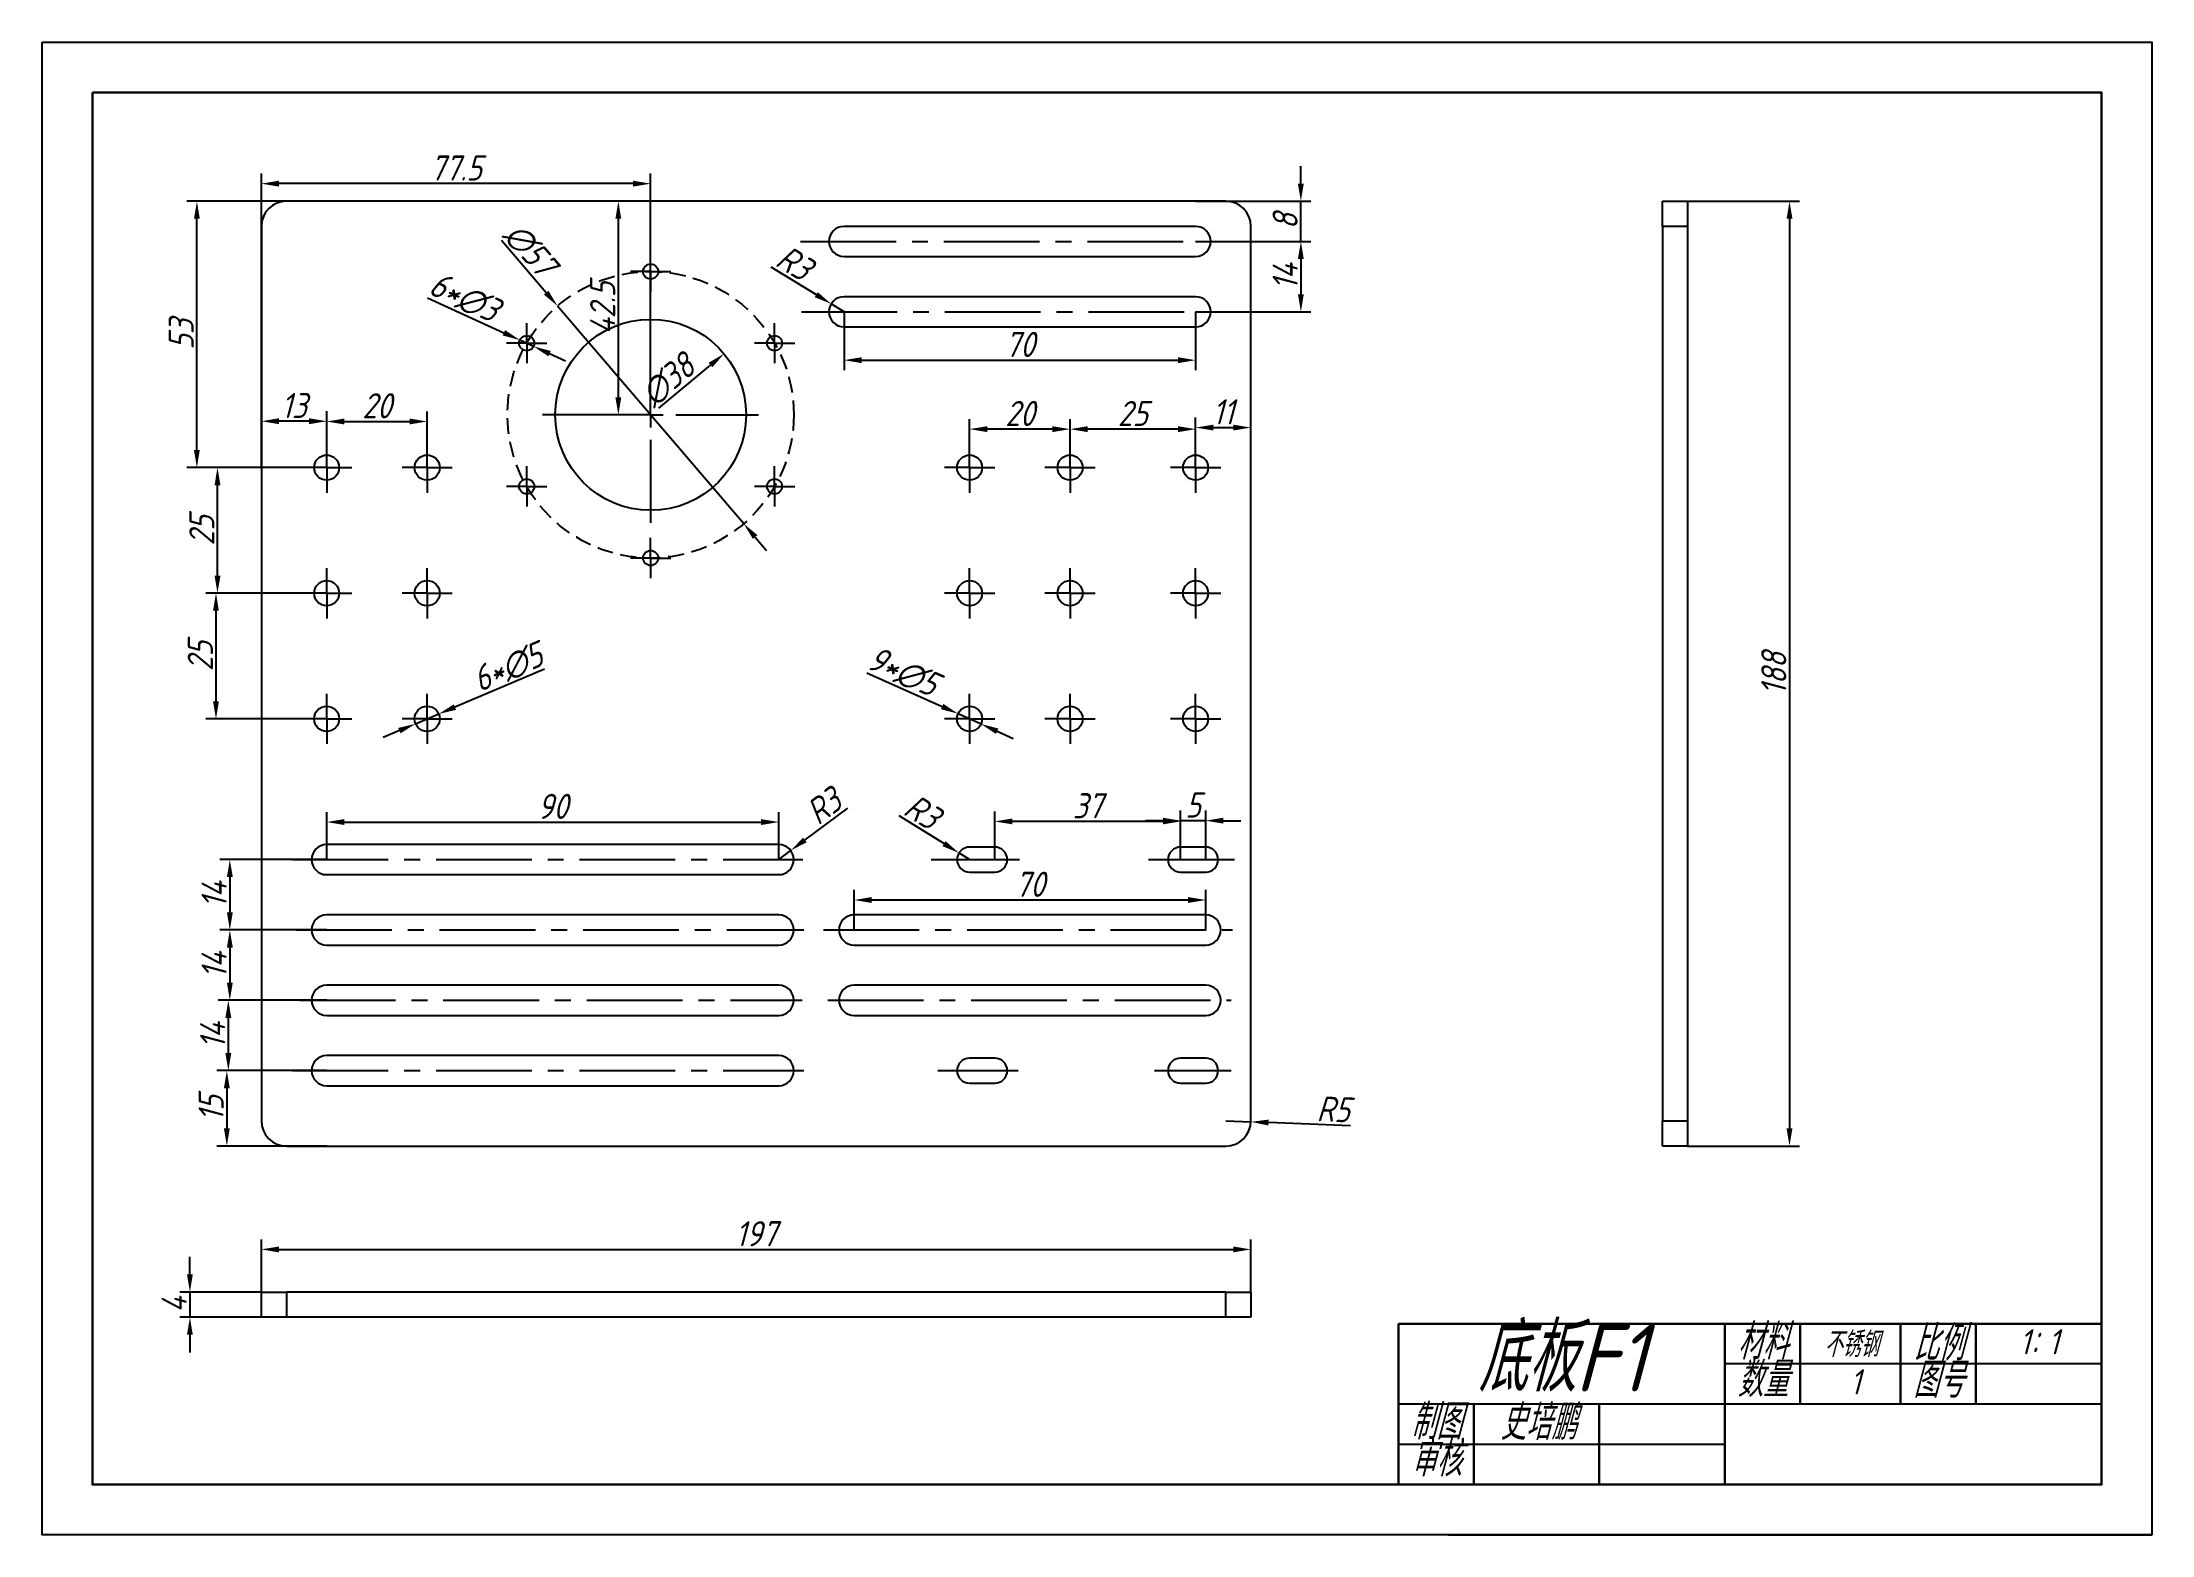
# Model space of a CAD drawing. Header units: millimetres. Extents: x 2835 to 3255, y 1592 to 1889.
import ezdxf

# ---------------------------------------------------------------- set-up
doc = ezdxf.new("R2010")
doc.units = ezdxf.units.MM
doc.linetypes.add('CENTER2', pattern=[28.575, 19.05, -3.175, 3.175, -3.175])
doc.linetypes.add('HIDDEN2', pattern=[4.7625, 3.175, -1.5875])
for name, color, linetype in [('10', 7, 'Continuous'), ('中心线', 1, 'CENTER2'), ('细实线', 3, 'Continuous'), ('虚线', 2, 'HIDDEN2')]:
    doc.layers.add(name, color=color, linetype=linetype)
doc.layers.add('粗实线', color=7, linetype='Continuous', lineweight=30)
doc.styles.get("Standard").update_dxf_attribs({"font": 'gbeitc.shx', "bigfont": 'gbcbig.shx'})
doc.dimstyles.new('ISO-25', dxfattribs={"dimtxt": 5, "dimasz": 3.5, "dimexe": 2, "dimexo": 0, "dimtad": 1, "dimdec": 0, "dimtxsty": 'Standard', "dimcen": 2.5, "dimadec": 0, "dimazin": 0, "dimtfac": 1, "dimtdec": 0, "dimtmove": 0, "dimatfit": 3, "dimfxl": 1, "dimarcsym": 0})

msp = doc.modelspace()

# ---------------------------------------------------------------- texts
at = {"layer": '细实线', "attachment_point": 1}
for s, width, heights, insert, char_height in [('\\pxqc;底板F1', 65, [0], (3105.44, 1633.61), 13.5), ('\\pxqc;材料', 15, [0], (3170.44, 1633.54), 7), ('\\pxqc;比例', 15, [0], (3205.44, 1633.27), 7), ('\\pxqc;不锈钢', 20, [0], (3185.57, 1632.01), 5), ('\\pxqc;1：1', 25, [0], (3220.51, 1632.52), 5), ('\\pxqc;数量', 15, [0], (3170.44, 1626), 7), ('\\pxqc;图号', 15, [0], (3205.44, 1625.89), 7), ('\\pxqc;1', 25, [0], (3183.92, 1624.55), 5), ('\\pxqc;制图', 15, [8], (3105.44, 1617.61), 7), ('\\pxqc;史培鹏', 15, [8], (3125.78, 1617.49), 7), ('\\pxqc;审核', 15, [8.61], (3105.44, 1610.23), 7)]:
    msp.add_mtext_dynamic_manual_height_columns(s, width=width, gutter_width=17.5, heights=heights, dxfattribs=dict(at, insert=insert, char_height=char_height))

# ---------------------------------------------------------------- blocks, each defined once
blk = doc.blocks.new('SW_CENTERMARKSYMBOL_0')
at = {"layer": '10', "color": 0}
for p, q in [((0, 5), (0, 21.5)), ((-5, 0), (-21.5, 0)), ((0, 0), (-2.5, 0)), ((0, 0), (0, 2.5)), ((0, 0), (0, -2.5)), ((0, 0), (2.5, 0)), ((5, 0), (21.5, 0)), ((0, -5), (0, -21.5))]:
    blk.add_line(p, q, dxfattribs=at)
blk = doc.blocks.new('SW_CENTERMARKSYMBOL_1')
at = {"layer": '10', "color": 0}
for p, q in [((0, 2.5), (0, 5)), ((-2.5, 0), (-5, 0)), ((0, 0), (-2.5, 0)), ((0, 0), (0, 2.5)), ((0, 0), (0, -2.5)), ((0, 0), (2.5, 0)), ((2.5, 0), (5, 0)), ((0, -2.5), (0, -5))]:
    blk.add_line(p, q, dxfattribs=at)
blk = doc.blocks.new('SW_CENTERMARKSYMBOL_2')
at = {"layer": '10', "color": 0}
for p, q in [((0, 2.5), (0, 5)), ((-2.5, 0), (-5, 0)), ((0, 0), (-2.5, 0)), ((0, 0), (0, 2.5)), ((0, 0), (0, -2.5)), ((0, 0), (2.5, 0)), ((2.5, 0), (5, 0)), ((0, -2.5), (0, -5))]:
    blk.add_line(p, q, dxfattribs=at)
blk = doc.blocks.new('SW_CENTERMARKSYMBOL_3')
at = {"layer": '10', "color": 0}
for p, q in [((0, 2.5), (0, 5)), ((-2.5, 0), (-5, 0)), ((0, 0), (-2.5, 0)), ((0, 0), (0, 2.5)), ((0, 0), (0, -2.5)), ((0, 0), (2.5, 0)), ((2.5, 0), (5, 0)), ((0, -2.5), (0, -5))]:
    blk.add_line(p, q, dxfattribs=at)
blk = doc.blocks.new('SW_CENTERMARKSYMBOL_4')
at = {"layer": '10', "color": 0}
for p, q in [((0, 2.5), (0, 5)), ((-2.5, 0), (-5, 0)), ((0, 0), (-2.5, 0)), ((0, 0), (0, 2.5)), ((0, 0), (0, -2.5)), ((0, 0), (2.5, 0)), ((2.5, 0), (5, 0)), ((0, -2.5), (0, -5))]:
    blk.add_line(p, q, dxfattribs=at)
blk = doc.blocks.new('SW_CENTERMARKSYMBOL_5')
at = {"layer": '10', "color": 0}
for p, q in [((0, 2.5), (0, 5)), ((-2.5, 0), (-5, 0)), ((0, 0), (-2.5, 0)), ((0, 0), (0, 2.5)), ((0, 0), (0, -2.5)), ((0, 0), (2.5, 0)), ((2.5, 0), (5, 0)), ((0, -2.5), (0, -5))]:
    blk.add_line(p, q, dxfattribs=at)
blk = doc.blocks.new('SW_CENTERMARKSYMBOL_6')
at = {"layer": '10', "color": 0}
for p, q in [((0, 2.5), (0, 5)), ((-2.5, 0), (-5, 0)), ((0, 0), (-2.5, 0)), ((0, 0), (0, 2.5)), ((0, 0), (0, -2.5)), ((0, 0), (2.5, 0)), ((2.5, 0), (5, 0)), ((0, -2.5), (0, -5))]:
    blk.add_line(p, q, dxfattribs=at)
blk = doc.blocks.new('SW_CENTERMARKSYMBOL_7')
at = {"layer": '10', "color": 0}
for p, q in [((-2.5, 0), (-4, 0)), ((0, 0), (-2.5, 0)), ((0, 2.5), (0, 4)), ((0, 0), (0, 2.5)), ((0, 0), (0, -2.5)), ((0, 0), (2.5, 0)), ((2.5, 0), (4, 0)), ((0, -2.5), (0, -4))]:
    blk.add_line(p, q, dxfattribs=at)
blk = doc.blocks.new('SW_CENTERMARKSYMBOL_8')
at = {"layer": '10', "color": 0}
for p, q in [((-2.5, 0), (-4, 0)), ((0, 0), (-2.5, 0)), ((0, 2.5), (0, 4)), ((0, 0), (0, 2.5)), ((0, 0), (0, -2.5)), ((0, 0), (2.5, 0)), ((2.5, 0), (4, 0)), ((0, -2.5), (0, -4))]:
    blk.add_line(p, q, dxfattribs=at)
blk = doc.blocks.new('SW_CENTERMARKSYMBOL_9')
at = {"layer": '10', "color": 0}
for p, q in [((-2.5, 0), (-4, 0)), ((0, 0), (-2.5, 0)), ((0, 2.5), (0, 4)), ((0, 0), (0, 2.5)), ((0, 0), (0, -2.5)), ((0, 0), (2.5, 0)), ((2.5, 0), (4, 0)), ((0, -2.5), (0, -4))]:
    blk.add_line(p, q, dxfattribs=at)
blk = doc.blocks.new('SW_CENTERMARKSYMBOL_10')
at = {"layer": '10', "color": 0}
for p, q in [((-2.5, 0), (-4, 0)), ((0, 0), (-2.5, 0)), ((0, 2.5), (0, 4)), ((0, 0), (0, 2.5)), ((0, 0), (0, -2.5)), ((0, 0), (2.5, 0)), ((2.5, 0), (4, 0)), ((0, -2.5), (0, -4))]:
    blk.add_line(p, q, dxfattribs=at)
blk = doc.blocks.new('SW_CENTERMARKSYMBOL_11')
at = {"layer": '10', "color": 0}
for p, q in [((0, 2.5), (0, 5)), ((-2.5, 0), (-5, 0)), ((0, 0), (-2.5, 0)), ((0, 0), (0, 2.5)), ((0, 0), (0, -2.5)), ((0, 0), (2.5, 0)), ((2.5, 0), (5, 0)), ((0, -2.5), (0, -5))]:
    blk.add_line(p, q, dxfattribs=at)
blk = doc.blocks.new('SW_CENTERMARKSYMBOL_12')
at = {"layer": '10', "color": 0}
for p, q in [((0, 2.5), (0, 5)), ((-2.5, 0), (-5, 0)), ((0, 0), (-2.5, 0)), ((0, 0), (0, 2.5)), ((0, 0), (0, -2.5)), ((0, 0), (2.5, 0)), ((2.5, 0), (5, 0)), ((0, -2.5), (0, -5))]:
    blk.add_line(p, q, dxfattribs=at)
blk = doc.blocks.new('SW_CENTERMARKSYMBOL_13')
at = {"layer": '10', "color": 0}
for p, q in [((0, 2.5), (0, 5)), ((-2.5, 0), (-5, 0)), ((0, 0), (-2.5, 0)), ((0, 0), (0, 2.5)), ((0, 0), (0, -2.5)), ((0, 0), (2.5, 0)), ((2.5, 0), (5, 0)), ((0, -2.5), (0, -5))]:
    blk.add_line(p, q, dxfattribs=at)
blk = doc.blocks.new('SW_CENTERMARKSYMBOL_14')
at = {"layer": '10', "color": 0}
for p, q in [((0, 2.5), (0, 5)), ((-2.5, 0), (-5, 0)), ((0, 0), (-2.5, 0)), ((0, 0), (0, 2.5)), ((0, 0), (0, -2.5)), ((0, 0), (2.5, 0)), ((2.5, 0), (5, 0)), ((0, -2.5), (0, -5))]:
    blk.add_line(p, q, dxfattribs=at)
blk = doc.blocks.new('SW_CENTERMARKSYMBOL_15')
at = {"layer": '10', "color": 0}
for p, q in [((0, 2.5), (0, 5)), ((-2.5, 0), (-5, 0)), ((0, 0), (-2.5, 0)), ((0, 0), (0, 2.5)), ((0, 0), (0, -2.5)), ((0, 0), (2.5, 0)), ((2.5, 0), (5, 0)), ((0, -2.5), (0, -5))]:
    blk.add_line(p, q, dxfattribs=at)
blk = doc.blocks.new('SW_CENTERMARKSYMBOL_16')
at = {"layer": '10', "color": 0}
for p, q in [((0, 2.5), (0, 5)), ((-2.5, 0), (-5, 0)), ((0, 0), (-2.5, 0)), ((0, 0), (0, 2.5)), ((0, 0), (0, -2.5)), ((0, 0), (2.5, 0)), ((2.5, 0), (5, 0)), ((0, -2.5), (0, -5))]:
    blk.add_line(p, q, dxfattribs=at)
blk = doc.blocks.new('SW_CENTERMARKSYMBOL_17')
at = {"layer": '10', "color": 0}
for p, q in [((-2.5, 0), (-4, 0)), ((0, 0), (-2.5, 0)), ((0, 2.5), (0, 4)), ((0, 0), (0, 2.5)), ((0, 0), (0, -2.5)), ((0, 0), (2.5, 0)), ((2.5, 0), (4, 0)), ((0, -2.5), (0, -4))]:
    blk.add_line(p, q, dxfattribs=at)
blk = doc.blocks.new('SW_CENTERMARKSYMBOL_18')
at = {"layer": '10', "color": 0}
for p, q in [((0, 2.5), (0, 5)), ((-2.5, 0), (-5, 0)), ((0, 0), (-2.5, 0)), ((0, 0), (0, 2.5)), ((0, 0), (0, -2.5)), ((0, 0), (2.5, 0)), ((2.5, 0), (5, 0)), ((0, -2.5), (0, -5))]:
    blk.add_line(p, q, dxfattribs=at)
blk = doc.blocks.new('SW_CENTERMARKSYMBOL_19')
at = {"layer": '10', "color": 0}
for p, q in [((0, 2.5), (0, 5)), ((-2.5, 0), (-5, 0)), ((0, 0), (-2.5, 0)), ((0, 0), (0, 2.5)), ((0, 0), (0, -2.5)), ((0, 0), (2.5, 0)), ((2.5, 0), (5, 0)), ((0, -2.5), (0, -5))]:
    blk.add_line(p, q, dxfattribs=at)
blk = doc.blocks.new('SW_CENTERMARKSYMBOL_20')
at = {"layer": '10', "color": 0}
for p, q in [((0, 2.5), (0, 5)), ((-2.5, 0), (-5, 0)), ((0, 0), (-2.5, 0)), ((0, 0), (0, 2.5)), ((0, 0), (0, -2.5)), ((0, 0), (2.5, 0)), ((2.5, 0), (5, 0)), ((0, -2.5), (0, -5))]:
    blk.add_line(p, q, dxfattribs=at)
blk = doc.blocks.new('SW_CENTERMARKSYMBOL_21')
at = {"layer": '10', "color": 0}
for p, q in [((-2.5, 0), (-4, 0)), ((0, 0), (-2.5, 0)), ((0, 2.5), (0, 4)), ((0, 0), (0, 2.5)), ((0, 0), (0, -2.5)), ((0, 0), (2.5, 0)), ((2.5, 0), (4, 0)), ((0, -2.5), (0, -4))]:
    blk.add_line(p, q, dxfattribs=at)
blk = doc.blocks.new('*D30')
at = {"layer": 'Defpoints', "color": 0, "transparency": 16777216}
for p in [(3163.03, 1856.97), (3163.03, 1668.97), (3183.31, 1668.97)]:
    blk.add_point(p, dxfattribs=at)
at = {"layer": '细实线', "color": 0, "lineweight": -2, "transparency": 16777216}
for p, q in [((3163.03, 1856.97), (3185.31, 1856.97)), ((3183.31, 1853.47), (3183.31, 1672.47)), ((3163.03, 1668.97), (3185.31, 1668.97))]:
    blk.add_line(p, q, dxfattribs=at)
at = {"layer": '细实线', "color": 0, "transparency": 16777216}
for points in [[(3182.73, 1853.47), (3183.9, 1853.47), (3183.31, 1856.97)], [(3182.73, 1672.47), (3183.9, 1672.47), (3183.31, 1668.97)]]:
    blk.add_solid(points, dxfattribs=at)
at = {"layer": '细实线', "color": 0, "transparency": 16777216, "insert": (3180.19, 1762.97), "char_height": 5, "attachment_point": 5, "rotation": 90}
blk.add_mtext('188', dxfattribs=at)
blk = doc.blocks.new('*D31')
at = {"layer": 'Defpoints', "color": 0, "transparency": 16777216}
for p in [(3076.08, 1648.4), (2879.08, 1639.91), (3076.08, 1639.91)]:
    blk.add_point(p, dxfattribs=at)
at = {"layer": '细实线', "color": 0, "lineweight": -2, "transparency": 16777216}
for p, q in [((2879.08, 1639.91), (2879.08, 1650.4)), ((2882.58, 1648.4), (3072.58, 1648.4)), ((3076.08, 1639.91), (3076.08, 1650.4))]:
    blk.add_line(p, q, dxfattribs=at)
at = {"layer": '细实线', "color": 0, "transparency": 16777216}
for points in [[(2882.58, 1648.98), (2882.58, 1647.81), (2879.08, 1648.4)], [(3072.58, 1648.98), (3072.58, 1647.81), (3076.08, 1648.4)]]:
    blk.add_solid(points, dxfattribs=at)
at = {"layer": '细实线', "color": 0, "transparency": 16777216, "insert": (2977.58, 1651.52), "char_height": 5, "attachment_point": 5}
blk.add_mtext('197', dxfattribs=at)
blk = doc.blocks.new('*D32')
at = {"layer": 'Defpoints', "color": 0, "transparency": 16777216}
for p in [(2892.08, 1725.97), (2872.8, 1711.97), (2892.08, 1711.97)]:
    blk.add_point(p, dxfattribs=at)
at = {"layer": '细实线', "color": 0, "lineweight": -2, "transparency": 16777216}
for p, q in [((2892.08, 1725.97), (2870.8, 1725.97)), ((2872.8, 1722.47), (2872.8, 1715.47)), ((2892.08, 1711.97), (2870.8, 1711.97))]:
    blk.add_line(p, q, dxfattribs=at)
at = {"layer": '细实线', "color": 0, "transparency": 16777216}
for points in [[(2872.22, 1722.47), (2873.39, 1722.47), (2872.8, 1725.97)], [(2872.22, 1715.47), (2873.39, 1715.47), (2872.8, 1711.97)]]:
    blk.add_solid(points, dxfattribs=at)
at = {"layer": '细实线', "color": 0, "transparency": 16777216, "insert": (2869.68, 1718.97), "char_height": 5, "attachment_point": 5, "rotation": 90}
blk.add_mtext('14', dxfattribs=at)
blk = doc.blocks.new('*D33')
at = {"layer": 'Defpoints', "color": 0, "transparency": 16777216}
for p in [(2892.08, 1711.97), (2872.8, 1697.97), (2892.08, 1697.97)]:
    blk.add_point(p, dxfattribs=at)
at = {"layer": '细实线', "color": 0, "lineweight": -2, "transparency": 16777216}
for p, q in [((2892.08, 1711.97), (2870.8, 1711.97)), ((2872.8, 1708.47), (2872.8, 1701.47)), ((2892.08, 1697.97), (2870.8, 1697.97))]:
    blk.add_line(p, q, dxfattribs=at)
at = {"layer": '细实线', "color": 0, "transparency": 16777216}
for points in [[(2872.22, 1708.47), (2873.39, 1708.47), (2872.8, 1711.97)], [(2872.22, 1701.47), (2873.39, 1701.47), (2872.8, 1697.97)]]:
    blk.add_solid(points, dxfattribs=at)
at = {"layer": '细实线', "color": 0, "transparency": 16777216, "insert": (2869.68, 1704.97), "char_height": 5, "attachment_point": 5, "rotation": 90}
blk.add_mtext('14', dxfattribs=at)
blk = doc.blocks.new('*D34')
at = {"layer": 'Defpoints', "color": 0, "transparency": 16777216}
for p in [(2892.08, 1697.97), (2872.5, 1683.97), (2892.08, 1683.97)]:
    blk.add_point(p, dxfattribs=at)
at = {"layer": '细实线', "color": 0, "lineweight": -2, "transparency": 16777216}
for p, q in [((2892.08, 1697.97), (2870.5, 1697.97)), ((2872.5, 1694.47), (2872.5, 1687.47)), ((2892.08, 1683.97), (2870.5, 1683.97))]:
    blk.add_line(p, q, dxfattribs=at)
at = {"layer": '细实线', "color": 0, "transparency": 16777216}
for points in [[(2871.92, 1694.47), (2873.09, 1694.47), (2872.5, 1697.97)], [(2871.92, 1687.47), (2873.09, 1687.47), (2872.5, 1683.97)]]:
    blk.add_solid(points, dxfattribs=at)
at = {"layer": '细实线', "color": 0, "transparency": 16777216, "insert": (2869.38, 1690.97), "char_height": 5, "attachment_point": 5, "rotation": 90}
blk.add_mtext('14', dxfattribs=at)
blk = doc.blocks.new('*D35')
at = {"layer": 'Defpoints', "color": 0, "transparency": 16777216}
for p in [(2892.08, 1683.97), (2872.2, 1668.97), (2892.08, 1668.97)]:
    blk.add_point(p, dxfattribs=at)
at = {"layer": '细实线', "color": 0, "lineweight": -2, "transparency": 16777216}
for p, q in [((2892.08, 1683.97), (2870.2, 1683.97)), ((2872.2, 1680.47), (2872.2, 1672.47)), ((2892.08, 1668.97), (2870.2, 1668.97))]:
    blk.add_line(p, q, dxfattribs=at)
at = {"layer": '细实线', "color": 0, "transparency": 16777216}
for points in [[(2871.62, 1680.47), (2872.79, 1680.47), (2872.2, 1683.97)], [(2871.62, 1672.47), (2872.79, 1672.47), (2872.2, 1668.97)]]:
    blk.add_solid(points, dxfattribs=at)
at = {"layer": '细实线', "color": 0, "transparency": 16777216, "insert": (2869.08, 1676.47), "char_height": 5, "attachment_point": 5, "rotation": 90}
blk.add_mtext('15', dxfattribs=at)
blk = doc.blocks.new('*D36')
at = {"layer": 'Defpoints', "color": 0, "transparency": 16777216}
for p in [(2982.08, 1733.43), (2892.08, 1725.97), (2982.08, 1725.97)]:
    blk.add_point(p, dxfattribs=at)
at = {"layer": '细实线', "color": 0, "lineweight": -2, "transparency": 16777216}
for p, q in [((2892.08, 1725.97), (2892.08, 1735.43)), ((2982.08, 1725.97), (2982.08, 1735.43)), ((2895.58, 1733.43), (2978.58, 1733.43))]:
    blk.add_line(p, q, dxfattribs=at)
at = {"layer": '细实线', "color": 0, "transparency": 16777216}
for points in [[(2895.58, 1734.02), (2895.58, 1732.85), (2892.08, 1733.43)], [(2978.58, 1734.02), (2978.58, 1732.85), (2982.08, 1733.43)]]:
    blk.add_solid(points, dxfattribs=at)
at = {"layer": '细实线', "color": 0, "transparency": 16777216, "insert": (2937.08, 1736.56), "char_height": 5, "attachment_point": 5}
blk.add_mtext('90', dxfattribs=at)
blk = doc.blocks.new('*D37')
at = {"layer": 'Defpoints', "color": 0, "transparency": 16777216}
for p in [(3062.08, 1733.71), (3062.08, 1725.97), (3067.08, 1725.97)]:
    blk.add_point(p, dxfattribs=at)
at = {"layer": '细实线', "color": 0, "lineweight": -2, "transparency": 16777216}
for p, q in [((3062.08, 1725.97), (3062.08, 1735.71)), ((3067.08, 1725.97), (3067.08, 1735.71)), ((3058.58, 1733.71), (3055.08, 1733.71)), ((3067.08, 1733.71), (3062.08, 1733.71)), ((3070.58, 1733.71), (3074.08, 1733.71))]:
    blk.add_line(p, q, dxfattribs=at)
at = {"layer": '细实线', "color": 0, "transparency": 16777216}
for points in [[(3058.58, 1734.29), (3058.58, 1733.13), (3062.08, 1733.71)], [(3070.58, 1734.29), (3070.58, 1733.13), (3067.08, 1733.71)]]:
    blk.add_solid(points, dxfattribs=at)
at = {"layer": '细实线', "color": 0, "transparency": 16777216, "insert": (3064.58, 1736.83), "char_height": 5, "attachment_point": 5}
blk.add_mtext('5', dxfattribs=at)
blk = doc.blocks.new('*D38')
at = {"layer": 'Defpoints', "color": 0, "transparency": 16777216}
for p in [(3025.08, 1733.56), (3025.08, 1725.97), (3062.08, 1725.97)]:
    blk.add_point(p, dxfattribs=at)
at = {"layer": '细实线', "color": 0, "lineweight": -2, "transparency": 16777216}
for p, q in [((3025.08, 1725.97), (3025.08, 1735.56)), ((3062.08, 1725.97), (3062.08, 1735.56)), ((3058.58, 1733.56), (3028.58, 1733.56))]:
    blk.add_line(p, q, dxfattribs=at)
at = {"layer": '细实线', "color": 0, "transparency": 16777216}
for points in [[(3028.58, 1734.14), (3028.58, 1732.98), (3025.08, 1733.56)], [(3058.58, 1734.14), (3058.58, 1732.98), (3062.08, 1733.56)]]:
    blk.add_solid(points, dxfattribs=at)
at = {"layer": '细实线', "color": 0, "transparency": 16777216, "insert": (3043.58, 1736.68), "char_height": 5, "attachment_point": 5}
blk.add_mtext('37', dxfattribs=at)
blk = doc.blocks.new('*D39')
at = {"layer": 'Defpoints', "color": 0, "transparency": 16777216}
for p in [(2997.08, 1717.92), (2997.08, 1711.97), (3067.08, 1711.97)]:
    blk.add_point(p, dxfattribs=at)
at = {"layer": '细实线', "color": 0, "lineweight": -2, "transparency": 16777216}
for p, q in [((2997.08, 1711.97), (2997.08, 1719.92)), ((3063.58, 1717.92), (3000.58, 1717.92)), ((3067.08, 1711.97), (3067.08, 1719.92))]:
    blk.add_line(p, q, dxfattribs=at)
at = {"layer": '细实线', "color": 0, "transparency": 16777216}
for points in [[(3000.58, 1718.51), (3000.58, 1717.34), (2997.08, 1717.92)], [(3063.58, 1718.51), (3063.58, 1717.34), (3067.08, 1717.92)]]:
    blk.add_solid(points, dxfattribs=at)
at = {"layer": '细实线', "color": 0, "transparency": 16777216, "insert": (3032.08, 1721.05), "char_height": 5, "attachment_point": 5}
blk.add_mtext('70', dxfattribs=at)
blk = doc.blocks.new('*D40')
at = {"layer": 'Defpoints', "color": 0, "transparency": 16777216}
for p in [(2866.24, 1856.97), (2892.08, 1856.97), (2892.08, 1803.97)]:
    blk.add_point(p, dxfattribs=at)
at = {"layer": '细实线', "color": 0, "lineweight": -2, "transparency": 16777216}
for p, q in [((2892.08, 1856.97), (2864.24, 1856.97)), ((2866.24, 1807.47), (2866.24, 1853.47)), ((2892.08, 1803.97), (2864.24, 1803.97))]:
    blk.add_line(p, q, dxfattribs=at)
at = {"layer": '细实线', "color": 0, "transparency": 16777216}
for points in [[(2865.66, 1853.47), (2866.82, 1853.47), (2866.24, 1856.97)], [(2865.66, 1807.47), (2866.82, 1807.47), (2866.24, 1803.97)]]:
    blk.add_solid(points, dxfattribs=at)
at = {"layer": '细实线', "color": 0, "transparency": 16777216, "insert": (2863.12, 1830.47), "char_height": 5, "attachment_point": 5, "rotation": 90}
blk.add_mtext('53', dxfattribs=at)
blk = doc.blocks.new('*D41')
at = {"layer": 'Defpoints', "color": 0, "transparency": 16777216}
for p in [(2870.34, 1803.97), (2892.08, 1803.97), (2892.08, 1778.97)]:
    blk.add_point(p, dxfattribs=at)
at = {"layer": '细实线', "color": 0, "lineweight": -2, "transparency": 16777216}
for p, q in [((2892.08, 1803.97), (2868.34, 1803.97)), ((2870.34, 1782.47), (2870.34, 1800.47)), ((2892.08, 1778.97), (2868.34, 1778.97))]:
    blk.add_line(p, q, dxfattribs=at)
at = {"layer": '细实线', "color": 0, "transparency": 16777216}
for points in [[(2869.76, 1800.47), (2870.93, 1800.47), (2870.34, 1803.97)], [(2869.76, 1782.47), (2870.93, 1782.47), (2870.34, 1778.97)]]:
    blk.add_solid(points, dxfattribs=at)
at = {"layer": '细实线', "color": 0, "transparency": 16777216, "insert": (2867.22, 1791.47), "char_height": 5, "attachment_point": 5, "rotation": 90}
blk.add_mtext('25', dxfattribs=at)
blk = doc.blocks.new('*D42')
at = {"layer": 'Defpoints', "color": 0, "transparency": 16777216}
for p in [(2892.08, 1778.97), (2870.04, 1753.97), (2892.08, 1753.97)]:
    blk.add_point(p, dxfattribs=at)
at = {"layer": '细实线', "color": 0, "lineweight": -2, "transparency": 16777216}
for p, q in [((2892.08, 1778.97), (2868.04, 1778.97)), ((2870.04, 1775.47), (2870.04, 1757.47)), ((2892.08, 1753.97), (2868.04, 1753.97))]:
    blk.add_line(p, q, dxfattribs=at)
at = {"layer": '细实线', "color": 0, "transparency": 16777216}
for points in [[(2869.46, 1775.47), (2870.62, 1775.47), (2870.04, 1778.97)], [(2869.46, 1757.47), (2870.62, 1757.47), (2870.04, 1753.97)]]:
    blk.add_solid(points, dxfattribs=at)
at = {"layer": '细实线', "color": 0, "transparency": 16777216, "insert": (2866.92, 1766.47), "char_height": 5, "attachment_point": 5, "rotation": 90}
blk.add_mtext('25', dxfattribs=at)
blk = doc.blocks.new('*D44')
at = {"layer": 'Defpoints', "color": 0, "transparency": 16777216}
for p in [(3040.08, 1811.62), (3040.08, 1803.97), (3065.08, 1803.97)]:
    blk.add_point(p, dxfattribs=at)
at = {"layer": '细实线', "color": 0, "lineweight": -2, "transparency": 16777216}
for p, q in [((3040.08, 1803.97), (3040.08, 1813.62)), ((3061.58, 1811.62), (3043.58, 1811.62)), ((3065.08, 1803.97), (3065.08, 1813.62))]:
    blk.add_line(p, q, dxfattribs=at)
at = {"layer": '细实线', "color": 0, "transparency": 16777216}
for points in [[(3043.58, 1812.2), (3043.58, 1811.03), (3040.08, 1811.62)], [(3061.58, 1812.2), (3061.58, 1811.03), (3065.08, 1811.62)]]:
    blk.add_solid(points, dxfattribs=at)
at = {"layer": '细实线', "color": 0, "transparency": 16777216, "insert": (3052.58, 1814.74), "char_height": 5, "attachment_point": 5}
blk.add_mtext('25', dxfattribs=at)
blk = doc.blocks.new('*D45')
at = {"layer": 'Defpoints', "color": 0, "transparency": 16777216}
for p in [(3020.08, 1811.62), (3020.08, 1803.97), (3040.08, 1803.97)]:
    blk.add_point(p, dxfattribs=at)
at = {"layer": '细实线', "color": 0, "lineweight": -2, "transparency": 16777216}
for p, q in [((3020.08, 1803.97), (3020.08, 1813.62)), ((3036.58, 1811.62), (3023.58, 1811.62)), ((3040.08, 1803.97), (3040.08, 1813.62))]:
    blk.add_line(p, q, dxfattribs=at)
at = {"layer": '细实线', "color": 0, "transparency": 16777216}
for points in [[(3023.58, 1812.2), (3023.58, 1811.03), (3020.08, 1811.62)], [(3036.58, 1812.2), (3036.58, 1811.03), (3040.08, 1811.62)]]:
    blk.add_solid(points, dxfattribs=at)
at = {"layer": '细实线', "color": 0, "transparency": 16777216, "insert": (3030.08, 1814.74), "char_height": 5, "attachment_point": 5}
blk.add_mtext('20', dxfattribs=at)
blk = doc.blocks.new('*D46')
at = {"layer": 'Defpoints', "color": 0, "transparency": 16777216}
for p in [(2995.08, 1834.97), (3065.08, 1834.97), (3065.08, 1825.34)]:
    blk.add_point(p, dxfattribs=at)
at = {"layer": '细实线', "color": 0, "lineweight": -2, "transparency": 16777216}
for p, q in [((2995.08, 1834.97), (2995.08, 1823.34)), ((3065.08, 1834.97), (3065.08, 1823.34)), ((2998.58, 1825.34), (3061.58, 1825.34))]:
    blk.add_line(p, q, dxfattribs=at)
at = {"layer": '细实线', "color": 0, "transparency": 16777216}
for points in [[(2998.58, 1825.93), (2998.58, 1824.76), (2995.08, 1825.34)], [(3061.58, 1825.93), (3061.58, 1824.76), (3065.08, 1825.34)]]:
    blk.add_solid(points, dxfattribs=at)
at = {"layer": '细实线', "color": 0, "transparency": 16777216, "insert": (3030.08, 1828.47), "char_height": 5, "attachment_point": 5}
blk.add_mtext('70', dxfattribs=at)
blk = doc.blocks.new('*D47')
at = {"layer": 'Defpoints', "color": 0, "transparency": 16777216}
for p in [(3065.08, 1848.97), (3065.08, 1834.97), (3086.03, 1834.97)]:
    blk.add_point(p, dxfattribs=at)
at = {"layer": '细实线', "color": 0, "lineweight": -2, "transparency": 16777216}
for p, q in [((3065.08, 1848.97), (3088.03, 1848.97)), ((3086.03, 1845.47), (3086.03, 1838.47)), ((3065.08, 1834.97), (3088.03, 1834.97))]:
    blk.add_line(p, q, dxfattribs=at)
at = {"layer": '细实线', "color": 0, "transparency": 16777216}
for points in [[(3085.44, 1845.47), (3086.61, 1845.47), (3086.03, 1848.97)], [(3085.44, 1838.47), (3086.61, 1838.47), (3086.03, 1834.97)]]:
    blk.add_solid(points, dxfattribs=at)
at = {"layer": '细实线', "color": 0, "transparency": 16777216, "insert": (3082.9, 1841.97), "char_height": 5, "attachment_point": 5, "rotation": 90}
blk.add_mtext('14', dxfattribs=at)
blk = doc.blocks.new('*D48')
at = {"layer": 'Defpoints', "color": 0, "transparency": 16777216}
for p in [(3065.08, 1856.97), (3086.03, 1856.97), (3065.08, 1848.97)]:
    blk.add_point(p, dxfattribs=at)
at = {"layer": '细实线', "color": 0, "lineweight": -2, "transparency": 16777216}
for p, q in [((3086.03, 1860.47), (3086.03, 1863.97)), ((3065.08, 1856.97), (3088.03, 1856.97)), ((3086.03, 1848.97), (3086.03, 1856.97)), ((3065.08, 1848.97), (3088.03, 1848.97)), ((3086.03, 1845.47), (3086.03, 1841.97))]:
    blk.add_line(p, q, dxfattribs=at)
at = {"layer": '细实线', "color": 0, "transparency": 16777216}
for points in [[(3085.44, 1860.47), (3086.61, 1860.47), (3086.03, 1856.97)], [(3085.44, 1845.47), (3086.61, 1845.47), (3086.03, 1848.97)]]:
    blk.add_solid(points, dxfattribs=at)
at = {"layer": '细实线', "color": 0, "transparency": 16777216, "insert": (3082.9, 1852.97), "char_height": 5, "attachment_point": 5, "rotation": 90}
blk.add_mtext('8', dxfattribs=at)
blk = doc.blocks.new('*D49')
at = {"layer": 'Defpoints', "color": 0, "transparency": 16777216}
for p in [(2912.08, 1813.14), (2892.08, 1803.97), (2912.08, 1803.97)]:
    blk.add_point(p, dxfattribs=at)
at = {"layer": '细实线', "color": 0, "lineweight": -2, "transparency": 16777216}
for p, q in [((2892.08, 1803.97), (2892.08, 1815.14)), ((2912.08, 1803.97), (2912.08, 1815.14)), ((2895.58, 1813.14), (2908.58, 1813.14))]:
    blk.add_line(p, q, dxfattribs=at)
at = {"layer": '细实线', "color": 0, "transparency": 16777216}
for points in [[(2895.58, 1813.73), (2895.58, 1812.56), (2892.08, 1813.14)], [(2908.58, 1813.73), (2908.58, 1812.56), (2912.08, 1813.14)]]:
    blk.add_solid(points, dxfattribs=at)
at = {"layer": '细实线', "color": 0, "transparency": 16777216, "insert": (2902.08, 1816.27), "char_height": 5, "attachment_point": 5}
blk.add_mtext('20', dxfattribs=at)
blk = doc.blocks.new('*D50')
at = {"layer": 'Defpoints', "color": 0, "transparency": 16777216}
for p in [(2971.19, 1826.62), (2941.97, 1802.32)]:
    blk.add_point(p, dxfattribs=at)
at = {"layer": '细实线', "color": 0, "lineweight": -2, "transparency": 16777216}
blk.add_line((2958.2, 1815.81), (2968.5, 1824.38), dxfattribs=at)
at = {"layer": '细实线', "color": 0, "transparency": 16777216}
blk.add_solid([(2968.13, 1824.83), (2968.87, 1823.93), (2971.19, 1826.62)], dxfattribs=at)
at = {"layer": '细实线', "color": 0, "transparency": 16777216, "insert": (2960.01, 1821.38), "char_height": 5, "attachment_point": 5, "rotation": 39.7503}
blk.add_mtext('∅38', dxfattribs=at)
blk = doc.blocks.new('*D51')
at = {"layer": 'Defpoints', "color": 0, "transparency": 16777216}
for p in [(2938.05, 1836.12), (2975.11, 1792.81)]:
    blk.add_point(p, dxfattribs=at)
at = {"layer": '细实线', "color": 0, "lineweight": -2, "transparency": 16777216}
for p, q in [((2926.87, 1849.2), (2935.78, 1838.78)), ((2975.11, 1792.81), (2938.05, 1836.12)), ((2977.39, 1790.15), (2979.66, 1787.49))]:
    blk.add_line(p, q, dxfattribs=at)
at = {"layer": '细实线', "color": 0, "transparency": 16777216}
for points in [[(2936.22, 1839.16), (2935.33, 1838.4), (2938.05, 1836.12)], [(2977.83, 1790.53), (2976.94, 1789.77), (2975.11, 1792.81)]]:
    blk.add_solid(points, dxfattribs=at)
at = {"layer": '细实线', "color": 0, "transparency": 16777216, "insert": (2932.56, 1847.35), "char_height": 5, "attachment_point": 5, "rotation": 310.5509}
blk.add_mtext('∅57', dxfattribs=at)
blk = doc.blocks.new('*D52')
at = {"layer": 'Defpoints', "color": 0, "transparency": 16777216}
for p in [(2930.54, 1829.34), (2933.26, 1828.09)]:
    blk.add_point(p, dxfattribs=at)
at = {"layer": '细实线', "color": 0, "lineweight": -2, "transparency": 16777216}
for p, q in [((2912.14, 1837.76), (2927.35, 1830.8)), ((2933.26, 1828.09), (2930.54, 1829.34)), ((2936.45, 1826.64), (2939.63, 1825.18))]:
    blk.add_line(p, q, dxfattribs=at)
at = {"layer": '细实线', "color": 0, "transparency": 16777216}
for points in [[(2927.6, 1831.33), (2927.11, 1830.27), (2930.54, 1829.34)], [(2936.69, 1827.17), (2936.2, 1826.11), (2933.26, 1828.09)]]:
    blk.add_solid(points, dxfattribs=at)
at = {"layer": '细实线', "color": 0, "transparency": 16777216, "insert": (2919.46, 1837.85), "char_height": 5, "attachment_point": 5, "rotation": 335.3982}
blk.add_mtext('6*∅3', dxfattribs=at)
blk = doc.blocks.new('*D53')
at = {"layer": 'Defpoints', "color": 0, "transparency": 16777216}
for p in [(2909.78, 1752.99), (2914.38, 1754.94)]:
    blk.add_point(p, dxfattribs=at)
at = {"layer": '细实线', "color": 0, "lineweight": -2, "transparency": 16777216}
for p, q in [((2935.47, 1763.88), (2917.61, 1756.31)), ((2906.56, 1751.63), (2903.33, 1750.26)), ((2909.78, 1752.99), (2914.38, 1754.94))]:
    blk.add_line(p, q, dxfattribs=at)
at = {"layer": '细实线', "color": 0, "transparency": 16777216}
for points in [[(2917.38, 1756.85), (2917.83, 1755.77), (2914.38, 1754.94)], [(2906.33, 1752.16), (2906.79, 1751.09), (2909.78, 1752.99)]]:
    blk.add_solid(points, dxfattribs=at)
at = {"layer": '细实线', "color": 0, "transparency": 16777216, "insert": (2928.16, 1764.17), "char_height": 5, "attachment_point": 5, "rotation": 22.9651}
blk.add_mtext('6*∅5', dxfattribs=at)
blk = doc.blocks.new('*D54')
at = {"layer": 'Defpoints', "color": 0, "transparency": 16777216}
for p in [(3017.8, 1754.99), (3022.36, 1752.94)]:
    blk.add_point(p, dxfattribs=at)
at = {"layer": '细实线', "color": 0, "lineweight": -2, "transparency": 16777216}
for p, q in [((2999.63, 1763.14), (3014.61, 1756.42)), ((3022.36, 1752.94), (3017.8, 1754.99)), ((3025.56, 1751.51), (3028.75, 1750.08))]:
    blk.add_line(p, q, dxfattribs=at)
at = {"layer": '细实线', "color": 0, "transparency": 16777216}
for points in [[(3014.85, 1756.96), (3014.37, 1755.89), (3017.8, 1754.99)], [(3025.8, 1752.05), (3025.32, 1750.98), (3022.36, 1752.94)]]:
    blk.add_solid(points, dxfattribs=at)
at = {"layer": '细实线', "color": 0, "transparency": 16777216, "insert": (3006.8, 1763.35), "char_height": 5, "attachment_point": 5, "rotation": 335.8474}
blk.add_mtext('9*∅5', dxfattribs=at)
blk = doc.blocks.new('*D55')
at = {"layer": 'Defpoints', "color": 0, "transparency": 16777216}
for p in [(3017.96, 1727.29), (3020.08, 1725.97)]:
    blk.add_point(p, dxfattribs=at)
at = {"layer": '细实线', "color": 0, "lineweight": -2, "transparency": 16777216}
for p, q in [((3006, 1734.73), (3014.99, 1729.14)), ((3020.08, 1725.97), (3017.96, 1727.29))]:
    blk.add_line(p, q, dxfattribs=at)
at = {"layer": '细实线', "color": 0, "transparency": 16777216}
blk.add_solid([(3015.3, 1729.63), (3014.68, 1728.64), (3017.96, 1727.29)], dxfattribs=at)
at = {"layer": '细实线', "color": 0, "transparency": 16777216, "insert": (3010.66, 1735.51), "char_height": 5, "attachment_point": 5, "rotation": 328.1094}
blk.add_mtext('R3', dxfattribs=at)
blk = doc.blocks.new('*D56')
at = {"layer": 'Defpoints', "color": 0, "transparency": 16777216}
for p in [(2984.48, 1727.77), (2982.08, 1725.97)]:
    blk.add_point(p, dxfattribs=at)
at = {"layer": '细实线', "color": 0, "lineweight": -2, "transparency": 16777216}
for p, q in [((2995.74, 1736.23), (2987.28, 1729.87)), ((2982.08, 1725.97), (2984.48, 1727.77))]:
    blk.add_line(p, q, dxfattribs=at)
at = {"layer": '细实线', "color": 0, "transparency": 16777216}
blk.add_solid([(2986.93, 1730.34), (2987.63, 1729.41), (2984.48, 1727.77)], dxfattribs=at)
at = {"layer": '细实线', "color": 0, "transparency": 16777216, "insert": (2991.03, 1736.6), "char_height": 5, "attachment_point": 5, "rotation": 36.9186}
blk.add_mtext('R3', dxfattribs=at)
blk = doc.blocks.new('*D57')
at = {"layer": 'Defpoints', "color": 0, "transparency": 16777216}
for p in [(2992.53, 1836.54), (2995.08, 1834.97)]:
    blk.add_point(p, dxfattribs=at)
at = {"layer": '细实线', "color": 0, "lineweight": -2, "transparency": 16777216}
for p, q in [((2980.54, 1843.93), (2989.55, 1838.38)), ((2995.08, 1834.97), (2992.53, 1836.54))]:
    blk.add_line(p, q, dxfattribs=at)
at = {"layer": '细实线', "color": 0, "transparency": 16777216}
blk.add_solid([(2989.85, 1838.87), (2989.24, 1837.88), (2992.53, 1836.54)], dxfattribs=at)
at = {"layer": '细实线', "color": 0, "transparency": 16777216, "insert": (2985.19, 1844.73), "char_height": 5, "attachment_point": 5, "rotation": 328.3693}
blk.add_mtext('R3', dxfattribs=at)
blk = doc.blocks.new('*D58')
at = {"layer": 'Defpoints', "color": 0, "transparency": 16777216}
for p in [(3071.08, 1673.97), (3076.08, 1673.78)]:
    blk.add_point(p, dxfattribs=at)
at = {"layer": '细实线', "color": 0, "lineweight": -2, "transparency": 16777216}
for p, q in [((3071.08, 1673.97), (3076.08, 1673.78)), ((3095.93, 1673.02), (3079.58, 1673.64))]:
    blk.add_line(p, q, dxfattribs=at)
at = {"layer": '细实线', "color": 0, "transparency": 16777216}
blk.add_solid([(3079.6, 1674.23), (3079.55, 1673.06), (3076.08, 1673.78)], dxfattribs=at)
at = {"layer": '细实线', "color": 0, "transparency": 16777216, "insert": (3092.51, 1676.27), "char_height": 5, "attachment_point": 5, "rotation": 357.808}
blk.add_mtext('R5', dxfattribs=at)
blk = doc.blocks.new('*D59')
at = {"layer": 'Defpoints', "color": 0, "transparency": 16777216}
for p in [(2879.08, 1639.91), (2864.85, 1634.91), (2879.08, 1634.91)]:
    blk.add_point(p, dxfattribs=at)
at = {"layer": '细实线', "color": 0, "lineweight": -2, "transparency": 16777216}
for p, q in [((2864.85, 1643.41), (2864.85, 1646.91)), ((2879.08, 1639.91), (2862.85, 1639.91)), ((2864.85, 1639.91), (2864.85, 1634.91)), ((2879.08, 1634.91), (2862.85, 1634.91)), ((2864.85, 1631.41), (2864.85, 1627.91))]:
    blk.add_line(p, q, dxfattribs=at)
at = {"layer": '细实线', "color": 0, "transparency": 16777216}
for points in [[(2864.27, 1643.41), (2865.43, 1643.41), (2864.85, 1639.91)], [(2864.27, 1631.41), (2865.43, 1631.41), (2864.85, 1634.91)]]:
    blk.add_solid(points, dxfattribs=at)
at = {"layer": '细实线', "color": 0, "transparency": 16777216, "insert": (2861.72, 1637.41), "char_height": 5, "attachment_point": 5, "rotation": 90}
blk.add_mtext('4', dxfattribs=at)
blk = doc.blocks.new('*D61')
at = {"layer": 'Defpoints', "color": 0, "transparency": 16777216}
for p in [(2879.08, 1860.47), (2879.08, 1814.47), (2956.58, 1814.47)]:
    blk.add_point(p, dxfattribs=at)
at = {"layer": '细实线', "color": 0, "lineweight": -2, "transparency": 16777216}
for p, q in [((2879.08, 1814.47), (2879.08, 1862.47)), ((2956.58, 1814.47), (2956.58, 1862.47)), ((2953.08, 1860.47), (2882.58, 1860.47))]:
    blk.add_line(p, q, dxfattribs=at)
at = {"layer": '细实线', "color": 0, "transparency": 16777216}
for points in [[(2882.58, 1861.05), (2882.58, 1859.88), (2879.08, 1860.47)], [(2953.08, 1861.05), (2953.08, 1859.88), (2956.58, 1860.47)]]:
    blk.add_solid(points, dxfattribs=at)
at = {"layer": '细实线', "color": 0, "transparency": 16777216, "insert": (2917.83, 1863.59), "char_height": 5, "attachment_point": 5}
blk.add_mtext('77.5', dxfattribs=at)
blk = doc.blocks.new('*D62')
at = {"layer": 'Defpoints', "color": 0, "transparency": 16777216}
for p in [(2950.15, 1856.97), (2956.58, 1856.97), (2956.58, 1814.47)]:
    blk.add_point(p, dxfattribs=at)
at = {"layer": '细实线', "color": 0, "lineweight": -2, "transparency": 16777216}
for p, q in [((2956.58, 1856.97), (2948.15, 1856.97)), ((2950.15, 1817.97), (2950.15, 1853.47)), ((2956.58, 1814.47), (2948.15, 1814.47))]:
    blk.add_line(p, q, dxfattribs=at)
at = {"layer": '细实线', "color": 0, "transparency": 16777216}
for points in [[(2949.56, 1853.47), (2950.73, 1853.47), (2950.15, 1856.97)], [(2949.56, 1817.97), (2950.73, 1817.97), (2950.15, 1814.47)]]:
    blk.add_solid(points, dxfattribs=at)
at = {"layer": '细实线', "color": 0, "transparency": 16777216, "insert": (2947.02, 1835.72), "char_height": 5, "attachment_point": 5, "rotation": 90}
blk.add_mtext('42.5', dxfattribs=at)
blk = doc.blocks.new('*D63')
at = {"layer": 'Defpoints', "color": 0, "transparency": 16777216}
for p in [(2879.08, 1813.19), (2879.08, 1803.97), (2892.08, 1803.97)]:
    blk.add_point(p, dxfattribs=at)
at = {"layer": '细实线', "color": 0, "lineweight": -2, "transparency": 16777216}
for p, q in [((2879.08, 1803.97), (2879.08, 1815.19)), ((2892.08, 1803.97), (2892.08, 1815.19)), ((2888.58, 1813.19), (2882.58, 1813.19))]:
    blk.add_line(p, q, dxfattribs=at)
at = {"layer": '细实线', "color": 0, "transparency": 16777216}
for points in [[(2882.58, 1813.78), (2882.58, 1812.61), (2879.08, 1813.19)], [(2888.58, 1813.78), (2888.58, 1812.61), (2892.08, 1813.19)]]:
    blk.add_solid(points, dxfattribs=at)
at = {"layer": '细实线', "color": 0, "transparency": 16777216, "insert": (2885.58, 1816.32), "char_height": 5, "attachment_point": 5}
blk.add_mtext('13', dxfattribs=at)
blk = doc.blocks.new('*D64')
at = {"layer": 'Defpoints', "color": 0, "transparency": 16777216}
for p in [(3076.08, 1811.93), (3065.08, 1803.97), (3076.08, 1803.97)]:
    blk.add_point(p, dxfattribs=at)
at = {"layer": '细实线', "color": 0, "lineweight": -2, "transparency": 16777216}
for p, q in [((3065.08, 1803.97), (3065.08, 1813.93)), ((3068.58, 1811.93), (3072.58, 1811.93)), ((3076.08, 1803.97), (3076.08, 1813.93))]:
    blk.add_line(p, q, dxfattribs=at)
at = {"layer": '细实线', "color": 0, "transparency": 16777216}
for points in [[(3068.58, 1812.51), (3068.58, 1811.35), (3065.08, 1811.93)], [(3072.58, 1812.51), (3072.58, 1811.35), (3076.08, 1811.93)]]:
    blk.add_solid(points, dxfattribs=at)
at = {"layer": '细实线', "color": 0, "transparency": 16777216, "insert": (3070.58, 1815.06), "char_height": 5, "attachment_point": 5}
blk.add_mtext('11', dxfattribs=at)

# ---------------------------------------------------------------- dimensions: what is measured, and where the dimension line sits
at = {"layer": '细实线'}
dim = msp.add_linear_dim(base=(2879.08, 1860.47), p1=(2956.58, 1814.47), p2=(2879.08, 1814.47), text='77.5', dimstyle='ISO-25', dxfattribs=at)
dim.commit()
dim.dimension.update_dxf_attribs({"geometry": '*D61', "text_midpoint": (2917.83, 1863.59)})
for base, p1, p2, picture, middle in [((3086.03, 1856.97), (3065.08, 1848.97), (3065.08, 1856.97), '*D48', (3082.9, 1852.97)), ((2866.24, 1856.97), (2892.08, 1803.97), (2892.08, 1856.97), '*D40', (2863.12, 1830.47)), ((3183.31, 1668.97), (3163.03, 1856.97), (3163.03, 1668.97), '*D30', (3180.19, 1762.97)), ((2870.34, 1803.97), (2892.08, 1778.97), (2892.08, 1803.97), '*D41', (2867.22, 1791.47)), ((2870.04, 1753.97), (2892.08, 1778.97), (2892.08, 1753.97), '*D42', (2866.92, 1766.47)), ((2872.8, 1711.97), (2892.08, 1725.97), (2892.08, 1711.97), '*D32', (2869.68, 1718.97)), ((2872.8, 1697.97), (2892.08, 1711.97), (2892.08, 1697.97), '*D33', (2869.68, 1704.97)), ((2872.5, 1683.97), (2892.08, 1697.97), (2892.08, 1683.97), '*D34', (2869.38, 1690.97)), ((2872.2, 1668.97), (2892.08, 1683.97), (2892.08, 1668.97), '*D35', (2869.08, 1676.47))]:
    dim = msp.add_linear_dim(base=base, p1=p1, p2=p2, angle=90, dimstyle='ISO-25', dxfattribs=at)
    dim.commit()
    dim.dimension.update_dxf_attribs({"geometry": picture, "text_midpoint": middle})
for base, p1, p2, text, picture, middle in [((2950.15, 1856.97), (2956.58, 1814.47), (2956.58, 1856.97), '42.5', '*D62', (2947.02, 1835.72)), ((2864.85, 1634.91), (2879.08, 1639.91), (2879.08, 1634.91), '4', '*D59', (2861.72, 1637.41))]:
    dim = msp.add_linear_dim(base=base, p1=p1, p2=p2, angle=90, text=text, dimstyle='ISO-25', dxfattribs=at)
    dim.commit()
    dim.dimension.update_dxf_attribs({"geometry": picture, "text_midpoint": middle})
dim = msp.add_diameter_dim_2p(p1=(2975.11, 1792.81), p2=(2938.05, 1836.12), dimstyle='ISO-25', dxfattribs=at)
dim.commit()
dim.dimension.update_dxf_attribs({"geometry": '*D51', "text_midpoint": (2932.56, 1847.35)})
for center, mpoint, picture, middle in [((2995.08, 1834.97), (2992.53, 1836.54), '*D57', (2985.19, 1844.73)), ((2982.08, 1725.97), (2984.48, 1727.77), '*D56', (2991.03, 1736.6)), ((3020.08, 1725.97), (3017.96, 1727.29), '*D55', (3010.66, 1735.51))]:
    dim = msp.add_radius_dim(center=center, mpoint=mpoint, dimstyle='ISO-25', dxfattribs=at)
    dim.commit()
    dim.dimension.update_dxf_attribs({"geometry": picture, "text_midpoint": middle})
dim = msp.add_linear_dim(base=(3086.03, 1834.97), p1=(3065.08, 1848.97), p2=(3065.08, 1834.97), angle=90, dimstyle='ISO-25', dxfattribs=at)
dim.commit()
dim.dimension.update_dxf_attribs({"geometry": '*D47', "text_midpoint": (3086.03, 1841.97), "dimtype": 160})
for p1, p2, text, picture, middle in [((2933.26, 1828.09), (2930.54, 1829.34), '6*<>', '*D52', (2919.46, 1837.85)), ((3022.36, 1752.94), (3017.8, 1754.99), '9*<>', '*D54', (3006.8, 1763.35))]:
    dim = msp.add_diameter_dim_2p(p1=p1, p2=p2, text=text, dimstyle='ISO-25', dxfattribs=at)
    dim.commit()
    dim.dimension.update_dxf_attribs({"geometry": picture, "text_midpoint": middle})
for base, p1, p2, picture, middle in [((3065.08, 1825.34), (2995.08, 1834.97), (3065.08, 1834.97), '*D46', (3030.08, 1828.47)), ((2879.08, 1813.19), (2892.08, 1803.97), (2879.08, 1803.97), '*D63', (2885.58, 1816.32)), ((2912.08, 1813.14), (2892.08, 1803.97), (2912.08, 1803.97), '*D49', (2902.08, 1816.27)), ((3020.08, 1811.62), (3040.08, 1803.97), (3020.08, 1803.97), '*D45', (3030.08, 1814.74)), ((3040.08, 1811.62), (3065.08, 1803.97), (3040.08, 1803.97), '*D44', (3052.58, 1814.74)), ((3076.08, 1811.93), (3065.08, 1803.97), (3076.08, 1803.97), '*D64', (3070.58, 1815.06)), ((2982.08, 1733.43), (2892.08, 1725.97), (2982.08, 1725.97), '*D36', (2937.08, 1736.56)), ((3025.08, 1733.56), (3062.08, 1725.97), (3025.08, 1725.97), '*D38', (3043.58, 1736.68)), ((3062.08, 1733.71), (3067.08, 1725.97), (3062.08, 1725.97), '*D37', (3064.58, 1736.83)), ((2997.08, 1717.92), (3067.08, 1711.97), (2997.08, 1711.97), '*D39', (3032.08, 1721.05)), ((3076.08, 1648.4), (2879.08, 1639.91), (3076.08, 1639.91), '*D31', (2977.58, 1651.52))]:
    dim = msp.add_linear_dim(base=base, p1=p1, p2=p2, dimstyle='ISO-25', dxfattribs=at)
    dim.commit()
    dim.dimension.update_dxf_attribs({"geometry": picture, "text_midpoint": middle})
dim = msp.add_diameter_dim_2p(p1=(2941.97, 1802.32), p2=(2971.19, 1826.62), dimstyle='ISO-25', dxfattribs=at)
dim.commit()
dim.dimension.update_dxf_attribs({"geometry": '*D50', "text_midpoint": (2962, 1818.98), "dimtype": 163})
dim = msp.add_diameter_dim_2p(p1=(2909.78, 1752.99), p2=(2914.38, 1754.94), text='6*<>', dimstyle='ISO-25', dxfattribs=at)
dim.commit()
dim.dimension.update_dxf_attribs({"geometry": '*D53', "text_midpoint": (2929.38, 1761.3), "dimtype": 163})
dim = msp.add_radius_dim(center=(3071.08, 1673.97), mpoint=(3076.08, 1673.78), dimstyle='ISO-25', dxfattribs=at)
dim.commit()
dim.dimension.update_dxf_attribs({"geometry": '*D58', "text_midpoint": (3092.39, 1673.15), "dimtype": 164})

# ---------------------------------------------------------------- linework, layer by layer
at = {"color": 7, "linetype": 'Continuous', "lineweight": 25}
for p, q in [((3071.08, 1856.97), (2884.08, 1856.97)), ((3158.03, 1856.97), (3163.03, 1856.97)), ((3158.03, 1851.97), (3158.03, 1856.97)), ((3163.03, 1856.97), (3163.03, 1851.97)), ((2879.08, 1851.97), (2879.08, 1673.97)), ((3065.08, 1851.97), (2995.08, 1851.97)), ((3076.08, 1673.97), (3076.08, 1851.97)), ((3158.03, 1851.97), (3158.03, 1673.97)), ((3163.03, 1851.97), (3158.03, 1851.97)), ((3163.03, 1851.97), (3163.03, 1673.97)), ((2995.08, 1845.97), (3065.08, 1845.97)), ((3065.08, 1837.97), (2995.08, 1837.97)), ((2995.08, 1831.97), (3065.08, 1831.97)), ((2982.08, 1728.97), (2892.08, 1728.97)), ((3025.08, 1728.47), (3020.08, 1728.47)), ((3067.08, 1728.47), (3062.08, 1728.47)), ((2892.08, 1722.97), (2982.08, 1722.97)), ((3020.08, 1723.47), (3025.08, 1723.47)), ((3062.08, 1723.47), (3067.08, 1723.47)), ((2982.08, 1714.97), (2892.08, 1714.97)), ((3067.08, 1714.97), (2997.08, 1714.97)), ((2892.08, 1708.97), (2982.08, 1708.97)), ((2997.08, 1708.97), (3067.08, 1708.97)), ((2982.08, 1700.97), (2892.08, 1700.97)), ((3067.08, 1700.97), (2997.08, 1700.97)), ((2892.08, 1694.97), (2982.08, 1694.97)), ((2997.08, 1694.97), (3067.08, 1694.97)), ((2982.08, 1686.97), (2892.08, 1686.97)), ((3025.08, 1686.47), (3020.08, 1686.47)), ((3067.08, 1686.47), (3062.08, 1686.47)), ((2892.08, 1680.97), (2982.08, 1680.97)), ((3020.08, 1681.47), (3025.08, 1681.47)), ((3062.08, 1681.47), (3067.08, 1681.47)), ((3158.03, 1673.97), (3163.03, 1673.97)), ((3158.03, 1668.97), (3158.03, 1673.97)), ((3163.03, 1673.97), (3163.03, 1668.97)), ((2884.08, 1668.97), (3071.08, 1668.97)), ((3163.03, 1668.97), (3158.03, 1668.97)), ((2879.08, 1634.91), (2879.08, 1639.91)), ((2879.08, 1639.91), (2884.08, 1639.91)), ((2884.08, 1639.91), (2884.08, 1634.91)), ((3071.08, 1639.91), (2884.08, 1639.91)), ((3071.08, 1634.91), (3071.08, 1639.91)), ((3071.08, 1639.91), (3076.08, 1639.91)), ((3076.08, 1639.91), (3076.08, 1634.91)), ((2884.08, 1634.91), (2879.08, 1634.91)), ((3071.08, 1634.91), (2884.08, 1634.91)), ((3076.08, 1634.91), (3071.08, 1634.91))]:
    msp.add_line(p, q, dxfattribs=at)
for centre, radius in [((2956.58, 1842.97), 1.5), ((2956.58, 1814.47), 19), ((2931.9, 1828.72), 1.5), ((2981.26, 1828.72), 1.5), ((2892.08, 1803.97), 2.5), ((2912.08, 1803.97), 2.5), ((3020.08, 1803.97), 2.5), ((3040.08, 1803.97), 2.5), ((3065.08, 1803.97), 2.5), ((2931.9, 1800.22), 1.5), ((2981.26, 1800.22), 1.5), ((2956.58, 1785.97), 1.5), ((2892.08, 1778.97), 2.5), ((2912.08, 1778.97), 2.5), ((3020.08, 1778.97), 2.5), ((3040.08, 1778.97), 2.5), ((3065.08, 1778.97), 2.5), ((2892.08, 1753.97), 2.5), ((2912.08, 1753.97), 2.5), ((3020.08, 1753.97), 2.5), ((3040.08, 1753.97), 2.5), ((3065.08, 1753.97), 2.5)]:
    msp.add_circle(centre, radius, dxfattribs=at)
for centre, radius, start, end in [((2884.08, 1851.97), 5, 90, 180), ((3071.08, 1851.97), 5, 0, 90), ((2995.08, 1848.97), 3, 90, 270), ((3065.08, 1848.97), 3, 270, 90), ((2995.08, 1834.97), 3, 90, 270), ((3065.08, 1834.97), 3, 270, 90), ((2892.08, 1725.97), 3, 90, 270), ((2982.08, 1725.97), 3, 270, 90), ((3020.08, 1725.97), 2.5, 90, 270), ((3025.08, 1725.97), 2.5, 270, 90), ((3062.08, 1725.97), 2.5, 90, 270), ((3067.08, 1725.97), 2.5, 270, 90), ((2892.08, 1711.97), 3, 90, 270), ((2982.08, 1711.97), 3, 270, 90), ((2997.08, 1711.97), 3, 90, 270), ((3067.08, 1711.97), 3, 270, 90), ((2892.08, 1697.97), 3, 90, 270), ((2982.08, 1697.97), 3, 270, 90), ((2997.08, 1697.97), 3, 90, 270), ((3067.08, 1697.97), 3, 270, 90), ((2892.08, 1683.97), 3, 90, 270), ((2982.08, 1683.97), 3, 270, 90), ((3020.08, 1683.97), 2.5, 90, 270), ((3025.08, 1683.97), 2.5, 270, 90), ((3062.08, 1683.97), 2.5, 90, 270), ((3067.08, 1683.97), 2.5, 270, 90), ((2884.08, 1673.97), 5, 180, 270), ((3071.08, 1673.97), 5, 270, 0)]:
    msp.add_arc(centre, radius, start, end, dxfattribs=at)
at = {"layer": '中心线'}
for p, q in [((2986.39, 1848.97), (3071.39, 1848.97)), ((2986.59, 1834.97), (3070.53, 1834.97)), ((2885.28, 1725.97), (2986.87, 1725.97)), ((3012.42, 1725.97), (3030, 1725.97)), ((3055.68, 1725.97), (3072.81, 1725.97)), ((2886, 1711.97), (2987.05, 1711.97)), ((2991.01, 1711.97), (3072.44, 1711.97)), ((2886.73, 1697.97), (2986.77, 1697.97)), ((2991.83, 1697.97), (3072.17, 1697.97)), ((2885.28, 1683.97), (2987.05, 1683.97)), ((3013.78, 1683.97), (3029.72, 1683.97)), ((3056.87, 1683.97), (3072.17, 1683.97))]:
    msp.add_line(p, q, dxfattribs=at)
at = {"layer": '粗实线'}
for p, q in [((3245.44, 1633.61), (3105.44, 1633.61)), ((3105.44, 1633.61), (3105.44, 1601.61)), ((3170.44, 1633.61), (3170.44, 1601.61)), ((3185.44, 1633.61), (3185.44, 1617.61)), ((3205.44, 1633.61), (3205.44, 1617.61)), ((3220.44, 1633.61), (3220.44, 1617.61)), ((3120.44, 1617.61), (3120.44, 1601.61)), ((3145.44, 1617.61), (3145.44, 1601.61)), ((3105.44, 1601.61), (3245.44, 1601.61))]:
    msp.add_line(p, q, dxfattribs=at)
msp.add_lwpolyline([(2845.44, 1878.61), (3245.44, 1878.61), (3245.44, 1601.61), (2845.44, 1601.61)], close=True, dxfattribs=at)
at = {"layer": '细实线'}
for p, q in [((3245.44, 1625.61), (3170.44, 1625.61)), ((3255.44, 1623.61), (3255.44, 1591.61)), ((3245.44, 1617.61), (3105.44, 1617.61)), ((3170.44, 1609.61), (3105.44, 1609.61)), ((3115.44, 1591.61), (3255.44, 1591.61))]:
    msp.add_line(p, q, dxfattribs=at)
msp.add_lwpolyline([(2835.44, 1888.61), (3255.44, 1888.61), (3255.44, 1591.61), (2835.44, 1591.61)], close=True, dxfattribs=at)
at = {"layer": '虚线'}
msp.add_circle((2956.58, 1814.47), 28.5, dxfattribs=at)

# ---------------------------------------------------------------- block references
at = {"layer": '中心线'}
for name, p in [('SW_CENTERMARKSYMBOL_21', (2956.58, 1842.97)), ('SW_CENTERMARKSYMBOL_0', (2956.58, 1814.47)), ('SW_CENTERMARKSYMBOL_17', (2931.9, 1828.72)), ('SW_CENTERMARKSYMBOL_7', (2981.26, 1828.72)), ('SW_CENTERMARKSYMBOL_1', (2892.08, 1803.97)), ('SW_CENTERMARKSYMBOL_2', (2912.08, 1803.97)), ('SW_CENTERMARKSYMBOL_14', (3020.08, 1803.97)), ('SW_CENTERMARKSYMBOL_11', (3040.08, 1803.97)), ('SW_CENTERMARKSYMBOL_18', (3065.08, 1803.97)), ('SW_CENTERMARKSYMBOL_10', (2931.9, 1800.22)), ('SW_CENTERMARKSYMBOL_8', (2981.26, 1800.22)), ('SW_CENTERMARKSYMBOL_9', (2956.58, 1785.97)), ('SW_CENTERMARKSYMBOL_4', (2892.08, 1778.97)), ('SW_CENTERMARKSYMBOL_3', (2912.08, 1778.97)), ('SW_CENTERMARKSYMBOL_15', (3020.08, 1778.97)), ('SW_CENTERMARKSYMBOL_12', (3040.08, 1778.97)), ('SW_CENTERMARKSYMBOL_19', (3065.08, 1778.97)), ('SW_CENTERMARKSYMBOL_6', (2892.08, 1753.97)), ('SW_CENTERMARKSYMBOL_5', (2912.08, 1753.97)), ('SW_CENTERMARKSYMBOL_16', (3020.08, 1753.97)), ('SW_CENTERMARKSYMBOL_13', (3040.08, 1753.97)), ('SW_CENTERMARKSYMBOL_20', (3065.08, 1753.97))]:
    msp.add_blockref(name, p, dxfattribs=at)

msp.set_redraw_order([(e.dxf.handle, doc.entitydb.next_handle()) for e in msp.query("TEXT MTEXT ATTDEF DIMENSION ARC_DIMENSION")])  # texts and dimensions are drawn at this point

doc.saveas('drawing.dxf')
